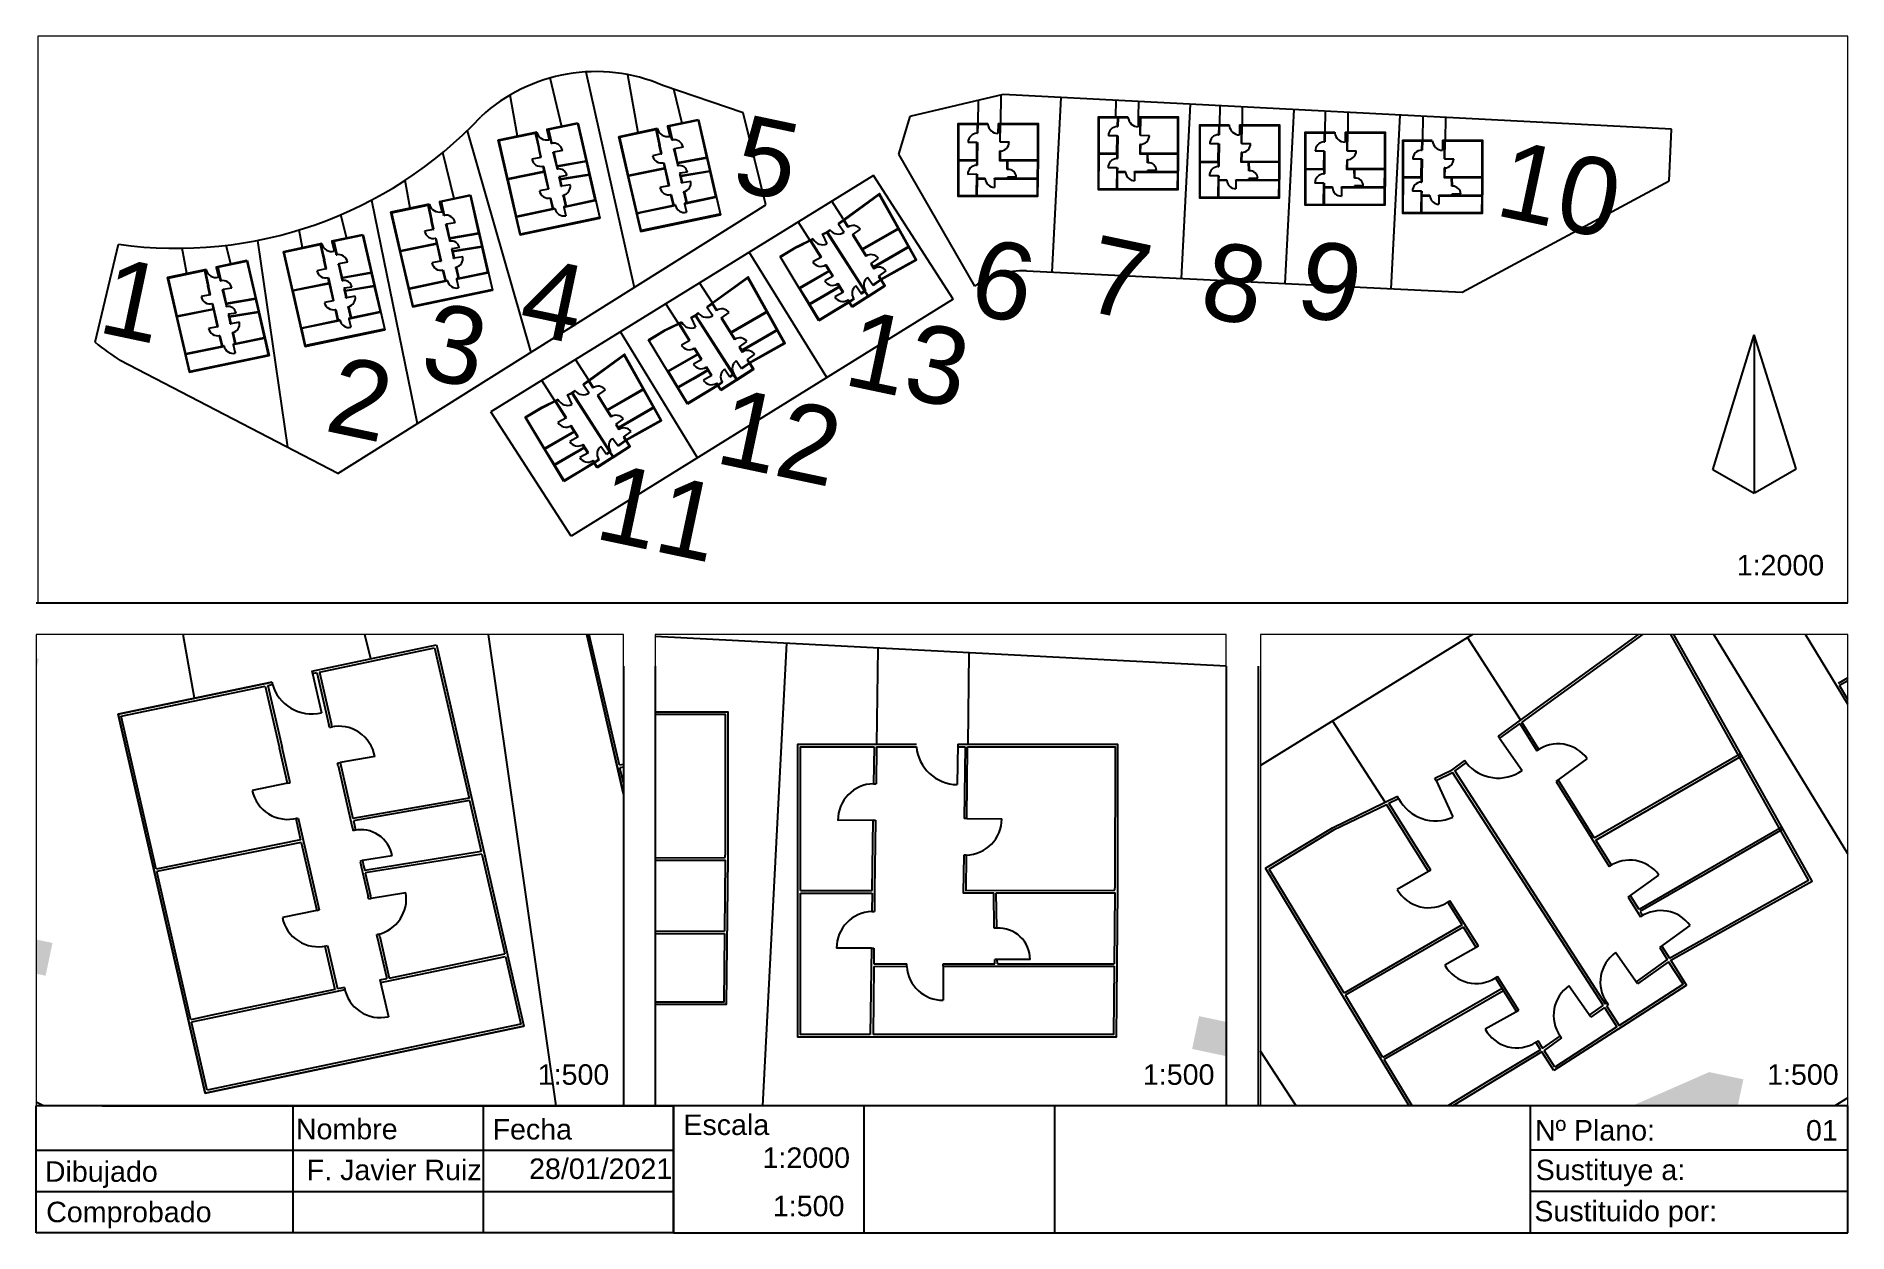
# Paper-space layout 'Presentación1' of a CAD drawing. Header units: millimetres. Extents: x 0 to 285, y 0 to 188.
# The model-space entities are those that its viewports show. They can reach past a viewport. Long polylines and large blocks are cut down to what shows.
import ezdxf

# ---------------------------------------------------------------- set-up
doc = ezdxf.new("R2010")
doc.units = ezdxf.units.MM
doc.layers.add('Finca', color=7, linetype='Continuous')
doc.styles.get("Standard").update_dxf_attribs({"font": 'arial.ttf'})

psp = doc.layouts.new('Presentación1')

# ---------------------------------------------------------------- texts
for s, height, p in [('1:2000', 3.226, (267.91, 103.51)), ('1:500', 3.226, (79.01, 23.3)), ('1:500', 3.226, (174.36, 23.3)), ('1:500', 3.226, (272.7, 23.3)), ('Nombre', 3.226, (40.91, 14.72)), ('Fecha', 3.226, (71.89, 14.68)), ('Escala', 3.226, (101.96, 15.39)), ('Nº Plano:                   01', 3.2256, (236.12, 14.52)), ('Dibujado', 3.226, (1.36, 8.03)), ('F. Javier Ruiz', 3.2256, (42.63, 8.28)), ('28/01/2021', 3.226, (77.65, 8.47)), ('1:2000', 3.226, (114.43, 10.21)), ('Sustituye a:', 3.2256, (236.25, 8.29)), ('1:500', 3.226, (116.06, 2.6)), ('Comprobado', 3.226, (1.57, 1.66)), ('Sustituido por:', 3.2256, (236.03, 1.8))]:
    psp.add_text(s, height=height).set_placement(p)

msp = doc.modelspace()

# ---------------------------------------------------------------- texts
at = {"layer": 'Finca'}
for s, height, p in [('5', 12.156, (167.978, 103.877)), ('10', 12.1564, (288.212, 99.862)), ('7', 12.156, (223.342, 84.926)), ('6', 12.156, (205.154, 84.523)), ('9', 12.156, (256.686, 84.321)), ('8', 12.156, (241.53, 84.119)), ('1', 12.156, (68.073, 81.446)), ('4', 12.156, (134.273, 81.447)), ('3', 12.156, (118.796, 74.382)), ('13', 12.1564, (185.539, 73.176)), ('2', 12.156, (103.842, 65.905)), ('12', 12.1564, (165.33, 60.864)), ('11', 12.1564, (146.334, 48.956))]:
    msp.add_text(s, height=height, rotation=348.07261, dxfattribs=at).set_placement(p)

# ---------------------------------------------------------------- linework, layer by layer
at = {"layer": 'Finca'}
for p, q in [((145.245, 122.343), (152.889, 88.422)), ((141.464, 113.709), (139.654, 121.403)), ((153.479, 112.778), (151.891, 121.912)), ((170.025, 115.912), (157.409, 120.217)), ((160.447, 114.238), (159.134, 119.628)), ((134.477, 112.245), (133.31, 118.702)), ((210.987, 118.792), (196.31, 115.316)), ((210.653, 118.813), (210.593, 114.246)), ((316.297, 113.352), (210.987, 118.792)), ((207.052, 117.86), (207.005, 114.247)), ((220.097, 118.321), (218.677, 90.834)), ((228.744, 117.875), (228.71, 115.294)), ((232.33, 117.689), (232.298, 115.293)), ((240.452, 117.27), (239.035, 89.834)), ((245.136, 117.028), (245.061, 114.022)), ((248.68, 116.845), (248.65, 114.021)), ((256.803, 116.425), (255.388, 89.032)), ((173.6, 101.411), (170.025, 115.912)), ((261.75, 116.17), (261.694, 112.872)), ((265.328, 115.985), (265.282, 112.871)), ((196.31, 115.316), (194.489, 109.379)), ((230.667, 115.193), (230.667, 115.293)), ((232.588, 115.193), (232.55, 112.366)), ((232.65, 112.366), (232.688, 115.192)), ((273.495, 115.563), (272.082, 88.213)), ((277.098, 115.377), (277.048, 111.59)), ((280.684, 115.191), (280.637, 111.589)), ((139.092, 113.314), (144.004, 114.344)), ((139.393, 113.275), (143.929, 114.226)), ((144.025, 114.246), (147.45, 99.333)), ((158.094, 113.847), (163.006, 114.876)), ((158.394, 113.808), (162.93, 114.758)), ((163.026, 114.778), (166.452, 99.866)), ((208.571, 114.147), (208.571, 114.247)), ((158.094, 113.847), (158.12, 113.75)), ((158.12, 113.75), (158.296, 113.787)), ((210.492, 114.146), (210.455, 111.319)), ((210.555, 111.319), (210.592, 114.146)), ((228.98, 113.738), (229.08, 113.738)), ((246.628, 114.021), (246.628, 113.921)), ((248.548, 113.921), (248.511, 111.094)), ((248.611, 111.094), (248.648, 113.921)), ((126.534, 113.073), (136.563, 78.183)), ((137.513, 112.881), (131.465, 111.614)), ((131.465, 111.614), (137.513, 112.881)), ((137.36, 112.747), (137.54, 112.785)), ((137.513, 112.881), (137.54, 112.785)), ((139.092, 113.314), (139.118, 113.218)), ((139.118, 113.218), (139.295, 113.255)), ((156.515, 113.414), (150.467, 112.147)), ((150.467, 112.147), (156.515, 113.414)), ((150.587, 112.07), (156.263, 113.259)), ((156.361, 113.28), (156.542, 113.317)), ((156.515, 113.414), (156.542, 113.317)), ((261.693, 112.772), (261.693, 112.761)), ((263.26, 112.871), (263.26, 112.771)), ((265.181, 112.771), (265.144, 109.944)), ((265.244, 109.944), (265.281, 112.771)), ((265.281, 112.771), (265.281, 112.761)), ((315.941, 105.186), (316.297, 113.352)), ((131.585, 111.537), (137.262, 112.727)), ((150.467, 112.147), (153.892, 97.234)), ((153.892, 97.234), (150.467, 112.147)), ((151.969, 106.053), (150.587, 112.07)), ((206.884, 112.691), (206.984, 112.691)), ((228.925, 109.534), (228.961, 112.302)), ((228.961, 112.302), (229.061, 112.303)), ((232.65, 112.366), (232.55, 112.366)), ((244.941, 112.466), (245.041, 112.466)), ((131.465, 111.614), (134.89, 96.702)), ((134.89, 96.702), (131.465, 111.614)), ((132.967, 105.52), (131.585, 111.537)), ((158.789, 111.63), (158.767, 111.728)), ((158.789, 111.63), (158.886, 111.653)), ((158.886, 111.653), (158.864, 111.75)), ((158.887, 111.652), (158.886, 111.653)), ((210.555, 111.319), (210.455, 111.319)), ((261.574, 111.316), (261.674, 111.316)), ((280.535, 111.489), (280.498, 108.662)), ((280.598, 108.662), (280.635, 111.489)), ((139.787, 111.098), (139.765, 111.195)), ((139.787, 111.098), (139.885, 111.12)), ((139.885, 111.12), (139.862, 111.217)), ((139.885, 111.119), (139.885, 111.12)), ((157.143, 109.432), (156.824, 110.818)), ((157.242, 109.449), (156.923, 110.837)), ((206.829, 108.487), (206.865, 111.256)), ((206.865, 111.256), (206.965, 111.256)), ((232.632, 110.93), (232.532, 110.928)), ((244.885, 108.262), (244.922, 111.03)), ((244.922, 111.03), (245.022, 111.031)), ((248.611, 111.094), (248.511, 111.094)), ((138.141, 108.899), (137.822, 110.285)), ((138.24, 108.916), (137.921, 110.304)), ((159.109, 110.227), (159.206, 110.254)), ((159.132, 110.129), (159.109, 110.227)), ((210.536, 109.884), (210.436, 109.882)), ((265.244, 109.944), (265.144, 109.944)), ((276.928, 110.034), (277.028, 110.034)), ((124.527, 102.353), (122.743, 109.679)), ((124.527, 102.353), (122.743, 109.679)), ((140.108, 109.694), (140.204, 109.721)), ((140.13, 109.596), (140.108, 109.694)), ((157.143, 109.432), (157.242, 109.449)), ((194.489, 109.379), (206.486, 88.6)), ((226.103, 109.53), (228.925, 109.534)), ((226.103, 109.43), (228.923, 109.434)), ((229.023, 109.434), (229.025, 109.434)), ((233.738, 108.046), (233.717, 109.44)), ((233.815, 109.54), (233.815, 109.542)), ((233.838, 108.047), (233.817, 109.44)), ((238.491, 109.546), (238.491, 109.646)), ((248.592, 109.658), (248.492, 109.656)), ((261.518, 107.112), (261.555, 109.881)), ((261.555, 109.881), (261.655, 109.881)), ((138.141, 108.899), (138.24, 108.916)), ((204.007, 108.484), (206.829, 108.487)), ((211.719, 108.494), (211.719, 108.495)), ((216.395, 108.5), (216.395, 108.6)), ((228.914, 108.706), (229.014, 108.706)), ((265.225, 108.509), (265.125, 108.507)), ((276.872, 105.83), (276.909, 108.599)), ((276.909, 108.599), (277.009, 108.599)), ((280.598, 108.662), (280.498, 108.662)), ((157.463, 108.047), (157.562, 108.061)), ((157.463, 108.047), (157.656, 107.204)), ((157.562, 108.061), (158.39, 104.448)), ((159.672, 107.761), (159.717, 107.566)), ((159.77, 107.783), (159.816, 107.58)), ((204.007, 108.384), (206.828, 108.387)), ((206.928, 108.387), (206.929, 108.387)), ((211.642, 107), (211.621, 108.394)), ((211.742, 107), (211.721, 108.394)), ((233.838, 108.047), (233.738, 108.046)), ((242.063, 108.258), (244.885, 108.262)), ((242.063, 108.158), (244.884, 108.162)), ((244.984, 108.162), (244.986, 108.162)), ((249.699, 106.774), (249.677, 108.168)), ((249.776, 108.268), (249.776, 108.27)), ((249.799, 106.775), (249.777, 108.168)), ((254.451, 108.274), (254.452, 108.374)), ((138.461, 107.514), (138.56, 107.528)), ((138.461, 107.514), (138.654, 106.671)), ((138.56, 107.528), (139.388, 103.915)), ((140.671, 107.228), (140.715, 107.033)), ((140.814, 107.047), (140.715, 107.033)), ((140.768, 107.25), (140.814, 107.047)), ((157.678, 107.106), (158.294, 104.421)), ((159.816, 107.58), (159.717, 107.566)), ((206.818, 107.659), (206.918, 107.66)), ((228.895, 107.271), (228.995, 107.271)), ((244.874, 107.434), (244.975, 107.435)), ((258.696, 107.108), (261.518, 107.112)), ((266.409, 107.119), (266.409, 107.12)), ((271.084, 107.125), (271.085, 107.225)), ((280.579, 107.227), (280.479, 107.225)), ((138.676, 106.574), (139.292, 103.888)), ((160.089, 106.387), (159.993, 106.357)), ((159.993, 106.357), (160.037, 106.162)), ((160.089, 106.387), (160.135, 106.184)), ((211.742, 107), (211.642, 107)), ((228.987, 106.549), (228.972, 103.865)), ((228.987, 106.649), (230.286, 106.65)), ((228.987, 106.549), (230.287, 106.55)), ((230.287, 106.55), (230.286, 106.65)), ((231.719, 106.651), (233.759, 106.652)), ((231.719, 106.551), (231.719, 106.651)), ((231.719, 106.551), (238.46, 106.555)), ((233.857, 106.823), (233.757, 106.822)), ((233.759, 106.652), (233.757, 106.822)), ((233.859, 106.652), (233.857, 106.823)), ((233.859, 106.652), (238.461, 106.655)), ((238.56, 106.555), (238.561, 106.555)), ((249.799, 106.775), (249.699, 106.774)), ((258.696, 107.008), (261.517, 107.012)), ((261.617, 107.012), (261.618, 107.012)), ((266.331, 105.624), (266.31, 107.018)), ((266.431, 105.625), (266.41, 107.019)), ((190.572, 106.046), (130.276, 68.798)), ((141.087, 105.854), (140.991, 105.824)), ((140.991, 105.824), (141.036, 105.629)), ((141.087, 105.854), (141.133, 105.651)), ((153.331, 100.125), (151.991, 105.956)), ((203.102, 86.539), (190.572, 106.046)), ((206.799, 106.224), (206.899, 106.225)), ((206.891, 105.603), (208.191, 105.604)), ((208.191, 105.504), (208.191, 105.604)), ((209.623, 105.604), (211.663, 105.606)), ((209.624, 105.504), (209.623, 105.604)), ((211.761, 105.776), (211.661, 105.775)), ((211.663, 105.606), (211.661, 105.775)), ((211.763, 105.606), (211.761, 105.776)), ((211.763, 105.606), (216.365, 105.608)), ((244.856, 105.999), (244.956, 105.999)), ((261.507, 106.284), (261.607, 106.285)), ((266.431, 105.625), (266.331, 105.624)), ((274.05, 105.827), (276.872, 105.83)), ((274.05, 105.727), (276.871, 105.73)), ((276.971, 105.73), (276.973, 105.73)), ((281.686, 104.343), (281.664, 105.737)), ((281.763, 105.837), (281.763, 105.838)), ((281.786, 104.343), (281.764, 105.737)), ((286.438, 105.843), (286.439, 105.943)), ((117.557, 100.893), (116.765, 105.273)), ((134.329, 99.593), (132.99, 105.423)), ((160.331, 104.878), (160.308, 104.976)), ((160.331, 104.878), (160.429, 104.895)), ((160.429, 104.895), (160.406, 104.998)), ((206.891, 105.503), (206.876, 102.818)), ((206.891, 105.503), (208.191, 105.504)), ((209.624, 105.504), (216.364, 105.508)), ((216.464, 105.508), (216.465, 105.508)), ((244.947, 105.277), (244.932, 102.593)), ((244.947, 105.377), (246.247, 105.378)), ((244.947, 105.277), (246.248, 105.278)), ((246.248, 105.278), (246.247, 105.378)), ((247.679, 105.379), (249.72, 105.38)), ((247.68, 105.279), (247.679, 105.379)), ((247.68, 105.279), (254.421, 105.283)), ((249.817, 105.551), (249.717, 105.55)), ((249.72, 105.38), (249.717, 105.55)), ((249.819, 105.38), (249.817, 105.551)), ((249.819, 105.38), (254.422, 105.383)), ((254.521, 105.283), (254.522, 105.283)), ((276.862, 105.002), (276.962, 105.003)), ((283.345, 87.66), (315.941, 105.186)), ((141.329, 104.345), (141.306, 104.443)), ((141.329, 104.345), (141.427, 104.363)), ((141.427, 104.363), (141.404, 104.465)), ((158.294, 104.421), (158.39, 104.448)), ((261.488, 104.849), (261.588, 104.85)), ((261.58, 104.228), (262.88, 104.228)), ((262.88, 104.128), (262.88, 104.228)), ((264.312, 104.229), (266.353, 104.23)), ((264.313, 104.129), (264.312, 104.229)), ((266.45, 104.401), (266.35, 104.4)), ((266.353, 104.23), (266.35, 104.4)), ((266.452, 104.231), (266.45, 104.401)), ((266.452, 104.231), (271.055, 104.233)), ((281.786, 104.343), (281.686, 104.343)), ((139.292, 103.888), (139.388, 103.915)), ((160.651, 103.474), (160.748, 103.497)), ((160.673, 103.377), (160.651, 103.474)), ((160.771, 103.399), (160.748, 103.497)), ((261.58, 104.128), (261.565, 101.443)), ((261.58, 104.128), (262.88, 104.128)), ((264.313, 104.129), (271.054, 104.133)), ((271.154, 104.133), (271.155, 104.133)), ((276.843, 103.567), (276.943, 103.568)), ((122.172, 101.962), (127.084, 102.991)), ((122.472, 101.923), (127.009, 102.873)), ((127.104, 102.893), (130.53, 87.981)), ((141.649, 102.942), (141.747, 102.964)), ((141.671, 102.844), (141.649, 102.942)), ((141.769, 102.867), (141.747, 102.964)), ((158.613, 103.022), (158.71, 103.044)), ((276.935, 102.846), (276.919, 100.161)), ((276.935, 102.946), (278.234, 102.947)), ((276.935, 102.846), (278.235, 102.847)), ((278.235, 102.847), (278.234, 102.947)), ((279.667, 102.947), (281.707, 102.949)), ((279.667, 102.847), (279.667, 102.947)), ((279.667, 102.847), (286.408, 102.851)), ((281.804, 103.119), (281.704, 103.118)), ((281.707, 102.949), (281.704, 103.118)), ((281.806, 102.949), (281.804, 103.119)), ((281.806, 102.949), (286.409, 102.951)), ((286.508, 102.851), (286.509, 102.851)), ((111.463, 102.154), (118.687, 66.972)), ((139.611, 102.489), (139.709, 102.511)), ((142.066, 101.115), (146.716, 102.084)), ((142.142, 101.233), (146.693, 102.181)), ((161.068, 101.648), (165.718, 102.617)), ((161.144, 101.766), (165.695, 102.714)), ((106.173, 59.124), (173.6, 101.411)), ((120.593, 101.529), (114.545, 100.262)), ((114.545, 100.262), (120.593, 101.529)), ((114.665, 100.185), (120.342, 101.374)), ((120.439, 101.395), (120.62, 101.433)), ((120.593, 101.529), (120.62, 101.433)), ((122.172, 101.962), (122.198, 101.865)), ((122.198, 101.865), (122.375, 101.902)), ((159.379, 101.397), (159.101, 101.34)), ((159.379, 101.397), (159.392, 101.298)), ((160.775, 101.688), (161.048, 101.746)), ((160.775, 101.688), (160.802, 101.592)), ((160.802, 101.592), (161.068, 101.648)), ((185.815, 99.227), (184.02, 102.012)), ((140.003, 100.787), (135.089, 99.753)), ((140.023, 100.689), (135.11, 99.655)), ((140.39, 100.766), (140.023, 100.689)), ((140.377, 100.865), (140.099, 100.807)), ((140.377, 100.865), (140.39, 100.766)), ((141.773, 101.155), (142.046, 101.213)), ((141.773, 101.155), (141.8, 101.06)), ((141.8, 101.06), (142.066, 101.115)), ((159.004, 101.32), (154.091, 100.285)), ((159.025, 101.222), (154.112, 100.188)), ((159.392, 101.298), (159.025, 101.222)), ((114.545, 100.262), (117.97, 85.349)), ((117.97, 85.349), (114.545, 100.262)), ((116.047, 94.168), (114.665, 100.185)), ((154.091, 100.285), (153.331, 100.125)), ((154.112, 100.188), (153.353, 100.028)), ((153.968, 97.352), (153.353, 100.028)), ((166.331, 99.943), (153.968, 97.352)), ((107.579, 96.134), (106.669, 99.87)), ((122.867, 99.745), (122.845, 99.843)), ((122.867, 99.745), (122.965, 99.768)), ((122.965, 99.768), (122.942, 99.865)), ((122.965, 99.767), (122.965, 99.768)), ((135.089, 99.753), (134.329, 99.593)), ((135.11, 99.655), (134.351, 99.495)), ((134.966, 96.82), (134.351, 99.495)), ((134.89, 96.702), (147.45, 99.333)), ((147.45, 99.333), (134.89, 96.702)), ((147.33, 99.41), (134.966, 96.82)), ((153.892, 97.234), (166.452, 99.866)), ((166.452, 99.866), (153.892, 97.234)), ((121.221, 97.547), (120.902, 98.933)), ((121.32, 97.564), (121.001, 98.952)), ((180.551, 95.87), (178.709, 98.729)), ((185.008, 98.473), (185.066, 98.391)), ((186.614, 97.952), (185.942, 99.027)), ((123.188, 98.342), (123.284, 98.369)), ((123.21, 98.244), (123.188, 98.342)), ((188.794, 94.466), (194.553, 97.79)), ((100.61, 94.674), (100.106, 97.466)), ((121.221, 97.547), (121.32, 97.564)), ((182.511, 96.819), (183.17, 97.138)), ((182.561, 96.732), (183.214, 97.048)), ((189.136, 87.876), (183.214, 97.048)), ((183.742, 97.43), (183.682, 97.509)), ((188.848, 94.381), (194.603, 97.704)), ((105.225, 95.743), (110.137, 96.773)), ((105.526, 95.704), (110.062, 96.655)), ((110.158, 96.675), (113.583, 81.762)), ((182.561, 96.732), (182.511, 96.819)), ((188.794, 94.466), (187.368, 96.747)), ((93.544, 95.816), (98.223, 63.245)), ((105.225, 95.743), (105.252, 95.647)), ((105.252, 95.647), (105.428, 95.684)), ((121.541, 96.162), (121.64, 96.176)), ((121.541, 96.162), (121.734, 95.319)), ((121.64, 96.176), (122.468, 92.563)), ((123.751, 95.876), (123.795, 95.681)), ((123.894, 95.695), (123.795, 95.681)), ((123.848, 95.898), (123.894, 95.695)), ((178.483, 94.869), (181.044, 96.108)), ((178.526, 94.779), (180.605, 95.785)), ((180.695, 95.829), (181.087, 96.018)), ((181.087, 96.018), (181.044, 96.108)), ((67.927, 79.774), (71.623, 95.216)), ((89.31, 92.144), (88.606, 95.035)), ((103.647, 95.311), (97.598, 94.043)), ((97.598, 94.043), (103.647, 95.311)), ((97.718, 93.966), (103.395, 95.156)), ((103.493, 95.176), (103.673, 95.214)), ((103.647, 95.311), (103.673, 95.214)), ((121.756, 95.221), (122.372, 92.536)), ((82.372, 90.588), (81.651, 94.577)), ((124.167, 94.502), (124.071, 94.472)), ((124.071, 94.472), (124.116, 94.277)), ((124.167, 94.502), (124.213, 94.299)), ((175.845, 93.273), (178.483, 94.869)), ((175.982, 93.239), (178.534, 94.783)), ((189.465, 93.393), (188.848, 94.381)), ((97.598, 94.043), (101.024, 79.131)), ((101.024, 79.131), (97.598, 94.043)), ((99.101, 87.949), (97.718, 93.966)), ((105.92, 93.527), (105.898, 93.624)), ((105.92, 93.527), (106.018, 93.549)), ((106.018, 93.549), (105.996, 93.647)), ((106.018, 93.548), (106.018, 93.549)), ((117.409, 88.24), (116.07, 94.071)), ((183.246, 74.23), (170.997, 93.964)), ((124.409, 92.993), (124.386, 93.091)), ((124.409, 92.993), (124.507, 93.01)), ((124.507, 93.01), (124.484, 93.113)), ((181.963, 83.16), (175.845, 93.273)), ((86.987, 91.658), (91.899, 92.687)), ((87.288, 91.618), (91.824, 92.569)), ((91.92, 92.589), (95.345, 77.676)), ((104.274, 91.329), (103.956, 92.714)), ((104.374, 91.345), (104.054, 92.733)), ((106.241, 92.123), (106.337, 92.151)), ((106.263, 92.026), (106.241, 92.123)), ((122.372, 92.536), (122.468, 92.563)), ((190.555, 91.651), (190.218, 92.19)), ((86.987, 91.658), (87.014, 91.561)), ((87.014, 91.561), (87.19, 91.598)), ((104.274, 91.329), (104.374, 91.345)), ((124.729, 91.59), (124.827, 91.612)), ((124.751, 91.492), (124.729, 91.59)), ((124.849, 91.514), (124.827, 91.612)), ((183.024, 91.938), (183.11, 91.99)), ((85.409, 91.225), (79.36, 89.957)), ((79.36, 89.957), (85.409, 91.225)), ((79.481, 89.88), (85.157, 91.07)), ((85.255, 91.09), (85.435, 91.128)), ((85.409, 91.225), (85.435, 91.128)), ((122.691, 91.137), (122.789, 91.159)), ((125.146, 89.763), (129.796, 90.732)), ((125.222, 89.881), (129.773, 90.829)), ((183.591, 91.044), (178.936, 88.357)), ((183.641, 90.957), (178.988, 88.271)), ((214.696, 91.029), (283.345, 87.66)), ((79.36, 89.957), (82.786, 75.045)), ((82.786, 75.045), (79.36, 89.957)), ((79.458, 89.978), (79.458, 89.98)), ((104.594, 89.943), (104.694, 89.957)), ((104.594, 89.943), (104.787, 89.1)), ((104.694, 89.957), (105.522, 86.344)), ((79.381, 89.859), (79.383, 89.86)), ((80.863, 83.864), (79.481, 89.88)), ((87.683, 89.441), (87.66, 89.538)), ((87.683, 89.441), (87.78, 89.463)), ((87.78, 89.463), (87.758, 89.561)), ((87.78, 89.462), (87.78, 89.463)), ((106.804, 89.657), (106.848, 89.462)), ((106.948, 89.476), (106.848, 89.462)), ((106.901, 89.679), (106.948, 89.476)), ((123.082, 89.435), (118.169, 88.401)), ((123.103, 89.337), (118.19, 88.303)), ((123.47, 89.413), (123.103, 89.337)), ((123.457, 89.513), (123.179, 89.455)), ((123.457, 89.513), (123.47, 89.413)), ((124.853, 89.803), (125.126, 89.861)), ((124.853, 89.803), (124.88, 89.707)), ((124.88, 89.707), (125.146, 89.763)), ((191.721, 89.59), (190.5, 88.722)), ((86.036, 87.243), (85.718, 88.628)), ((86.136, 87.259), (85.816, 88.647)), ((104.81, 89.003), (105.425, 86.317)), ((165.193, 85.975), (163.165, 89.123)), ((184.901, 88.955), (184.984, 89.011)), ((88.003, 88.037), (88.099, 88.065)), ((88.025, 87.94), (88.003, 88.037)), ((100.462, 82.022), (99.123, 87.852)), ((107.22, 88.283), (107.124, 88.253)), ((107.124, 88.253), (107.169, 88.058)), ((107.22, 88.283), (107.266, 88.08)), ((118.169, 88.401), (117.409, 88.24)), ((118.19, 88.303), (117.431, 88.143)), ((118.046, 85.467), (117.431, 88.143)), ((117.97, 85.349), (130.53, 87.981)), ((130.53, 87.981), (117.97, 85.349)), ((130.41, 88.058), (118.046, 85.467)), ((180.467, 85.826), (178.988, 88.271)), ((189.19, 87.792), (188.661, 87.416)), ((189.342, 87.9), (189.272, 87.85)), ((189.284, 87.981), (189.342, 87.9)), ((86.036, 87.243), (86.136, 87.259)), ((105.425, 86.317), (105.522, 86.344)), ((107.462, 86.775), (107.44, 86.872)), ((107.462, 86.775), (107.561, 86.792)), ((107.561, 86.792), (107.537, 86.894)), ((203.102, 86.539), (142.963, 49.225)), ((186.494, 86.421), (186.578, 86.476)), ((187.504, 86.594), (186.814, 86.103)), ((189.739, 86.94), (187.206, 85.308)), ((189.685, 87.024), (187.236, 85.447)), ((187.445, 86.674), (187.505, 86.593)), ((86.356, 85.857), (86.456, 85.871)), ((86.356, 85.857), (86.549, 85.014)), ((86.456, 85.871), (87.284, 82.258)), ((159.842, 82.753), (157.853, 85.84)), ((165.906, 84.835), (165.233, 85.91)), ((181.997, 83.298), (180.519, 85.741)), ((186.679, 86.13), (184.579, 84.86)), ((186.731, 86.045), (184.631, 84.774)), ((187.206, 85.308), (186.731, 86.045)), ((187.236, 85.447), (186.814, 86.103)), ((86.572, 84.917), (87.187, 82.231)), ((88.566, 85.571), (88.611, 85.376)), ((88.71, 85.39), (88.611, 85.376)), ((88.663, 85.593), (88.71, 85.39)), ((105.744, 84.918), (105.842, 84.94)), ((107.782, 85.371), (107.88, 85.393)), ((107.805, 85.273), (107.782, 85.371)), ((107.902, 85.296), (107.88, 85.393)), ((164.299, 85.355), (164.357, 85.273)), ((88.982, 84.197), (88.887, 84.167)), ((88.982, 84.197), (89.029, 83.995)), ((108.2, 83.544), (112.849, 84.513)), ((108.275, 83.662), (112.827, 84.611)), ((163.033, 84.312), (162.973, 84.392)), ((168.086, 81.349), (173.844, 84.673)), ((168.139, 81.264), (173.894, 84.587)), ((184.631, 84.774), (181.963, 83.16)), ((184.579, 84.86), (181.997, 83.298)), ((82.224, 77.936), (80.885, 83.766)), ((88.887, 84.167), (88.931, 83.972)), ((107.906, 83.585), (108.179, 83.642)), ((107.906, 83.585), (107.933, 83.489)), ((107.933, 83.489), (108.2, 83.544)), ((161.802, 83.701), (162.461, 84.02)), ((161.852, 83.614), (161.802, 83.701)), ((161.852, 83.614), (162.505, 83.93)), ((168.427, 74.759), (162.505, 83.93)), ((168.086, 81.349), (166.659, 83.629)), ((89.224, 82.689), (89.202, 82.786)), ((89.323, 82.706), (89.299, 82.808)), ((106.136, 83.216), (101.223, 82.182)), ((106.156, 83.118), (101.243, 82.084)), ((106.524, 83.195), (106.156, 83.118)), ((106.51, 83.294), (106.232, 83.236)), ((106.51, 83.294), (106.524, 83.195)), ((157.774, 81.752), (160.335, 82.991)), ((159.987, 82.711), (160.378, 82.901)), ((160.378, 82.901), (160.335, 82.991)), ((87.187, 82.231), (87.284, 82.258)), ((89.224, 82.689), (89.323, 82.706)), ((101.223, 82.182), (100.462, 82.022)), ((101.243, 82.084), (100.484, 81.924)), ((157.817, 81.662), (159.896, 82.668)), ((101.099, 79.249), (100.484, 81.924)), ((101.024, 79.131), (113.583, 81.762)), ((113.583, 81.762), (101.024, 79.131)), ((113.463, 81.839), (101.099, 79.249)), ((162.862, 61.577), (150.716, 81.43)), ((155.136, 80.156), (157.774, 81.752)), ((155.273, 80.122), (157.826, 81.666)), ((87.507, 80.832), (87.604, 80.854)), ((89.545, 81.285), (89.642, 81.307)), ((89.567, 81.187), (89.545, 81.285)), ((89.664, 81.21), (89.642, 81.307)), ((168.757, 80.276), (168.139, 81.264)), ((322.823, 59.708), (329.318, 80.958)), ((329.318, 80.958), (329.318, 55.958)), ((335.959, 59.853), (329.318, 80.958)), ((89.962, 79.458), (94.611, 80.427)), ((90.037, 79.576), (94.589, 80.525)), ((94.686, 80.545), (94.688, 80.545)), ((161.254, 70.043), (155.136, 80.156)), ((88.272, 79.208), (87.994, 79.15)), ((88.272, 79.208), (88.286, 79.109)), ((89.668, 79.499), (89.941, 79.556)), ((89.668, 79.499), (89.696, 79.403)), ((89.696, 79.403), (89.962, 79.458)), ((87.898, 79.13), (82.985, 78.096)), ((87.919, 79.032), (83.005, 77.998)), ((88.286, 79.109), (87.919, 79.032)), ((162.316, 78.821), (162.401, 78.873)), ((169.846, 78.533), (169.509, 79.073)), ((82.985, 78.096), (82.224, 77.936)), ((83.005, 77.998), (82.247, 77.838)), ((82.861, 75.163), (82.247, 77.838)), ((95.325, 77.774), (95.323, 77.774)), ((162.882, 77.927), (158.227, 75.239)), ((162.932, 77.84), (158.279, 75.154)), ((82.786, 75.045), (95.345, 77.676)), ((95.345, 77.676), (82.786, 75.045)), ((95.225, 77.753), (82.861, 75.163)), ((106.173, 59.124), (71.907, 76.886)), ((145.716, 73.806), (143.627, 77.049)), ((171.012, 76.472), (169.791, 75.605)), ((164.192, 75.837), (164.275, 75.893)), ((159.758, 72.709), (158.279, 75.154)), ((168.482, 74.675), (167.953, 74.299)), ((168.633, 74.783), (168.563, 74.733)), ((168.575, 74.864), (168.633, 74.783)), ((140.379, 70.564), (138.315, 73.766)), ((146.442, 72.646), (145.769, 73.721)), ((169.03, 73.823), (166.497, 72.191)), ((168.976, 73.907), (166.527, 72.329)), ((166.736, 73.557), (166.796, 73.476)), ((144.893, 73.085), (144.835, 73.166)), ((165.971, 73.013), (163.87, 71.742)), ((166.022, 72.927), (163.922, 71.657)), ((165.785, 73.304), (165.869, 73.358)), ((166.497, 72.191), (166.022, 72.927)), ((166.796, 73.477), (166.105, 72.986)), ((166.527, 72.329), (166.105, 72.986)), ((143.569, 72.123), (143.509, 72.203)), ((148.622, 69.16), (154.38, 72.484)), ((148.675, 69.075), (154.43, 72.398)), ((161.288, 70.18), (159.81, 72.623)), ((142.338, 71.512), (142.997, 71.831)), ((142.388, 71.426), (142.338, 71.512)), ((142.388, 71.426), (143.041, 71.741)), ((148.964, 62.57), (143.041, 71.741)), ((148.622, 69.16), (147.196, 71.441)), ((163.922, 71.657), (161.254, 70.043)), ((163.87, 71.742), (161.288, 70.18)), ((138.31, 69.563), (140.871, 70.802)), ((140.523, 70.523), (140.914, 70.712)), ((140.914, 70.712), (140.871, 70.802)), ((138.353, 69.473), (140.432, 70.479)), ((135.672, 67.967), (138.31, 69.563)), ((135.809, 67.933), (138.362, 69.477)), ((142.963, 49.225), (130.276, 68.798)), ((149.293, 68.087), (148.675, 69.075)), ((141.79, 57.854), (135.672, 67.967)), ((138.763, 63.05), (135.809, 67.933)), ((142.852, 66.632), (142.937, 66.684)), ((150.382, 66.344), (150.045, 66.884)), ((143.418, 65.738), (138.763, 63.05)), ((143.468, 65.651), (138.815, 62.965)), ((151.548, 64.284), (150.327, 63.416)), ((144.728, 63.648), (144.811, 63.705)), ((140.294, 60.52), (138.815, 62.965)), ((149.018, 62.486), (148.489, 62.11)), ((149.169, 62.594), (149.099, 62.544)), ((149.111, 62.675), (149.169, 62.594)), ((149.566, 61.634), (147.033, 60.002)), ((149.512, 61.718), (147.063, 60.14)), ((147.272, 61.368), (147.332, 61.287)), ((146.507, 60.824), (144.406, 59.553)), ((146.558, 60.739), (144.458, 59.468)), ((146.322, 61.115), (146.405, 61.17)), ((147.033, 60.002), (146.558, 60.739)), ((147.332, 61.288), (146.641, 60.797)), ((147.063, 60.14), (146.641, 60.797)), ((141.824, 57.991), (140.346, 60.434)), ((144.458, 59.468), (141.79, 57.854)), ((144.406, 59.553), (141.824, 57.991)), ((329.318, 55.958), (322.823, 59.708)), ((329.464, 56.103), (335.959, 59.853))]:
    msp.add_line(p, q, dxfattribs=at)
at = {"layer": 'Finca', "extrusion": (3.79023e-16, -3.20718e-16, -1)}
for p, q in [((232.298, 115.293), (232.276, 113.706)), ((210.203, 114.246), (210.18, 112.659)), ((248.259, 114.021), (248.237, 112.434)), ((264.892, 112.871), (264.869, 111.284)), ((280.246, 111.589), (280.224, 110.002))]:
    msp.add_line(p, q, dxfattribs=at)
at = {"layer": 'Finca', "extrusion": (4.44089e-16, -2.22045e-16, -1)}
for p, q in [((143.929, 114.226), (145.286, 108.314)), ((144.002, 114.343), (147.45, 99.333)), ((162.93, 114.758), (164.287, 108.847)), ((163.004, 114.876), (166.452, 99.866)), ((158.12, 113.75), (158.474, 112.203)), ((158.296, 113.787), (158.767, 111.728)), ((158.394, 113.81), (158.864, 111.75)), ((137.36, 112.747), (137.921, 110.304)), ((139.118, 113.218), (139.472, 111.671)), ((139.295, 113.255), (139.765, 111.195)), ((139.392, 113.277), (139.862, 111.217)), ((156.263, 113.259), (156.824, 110.818)), ((156.361, 113.28), (156.923, 110.837)), ((137.262, 112.727), (137.822, 110.285)), ((159.132, 110.129), (159.672, 107.761)), ((159.206, 110.254), (159.709, 108.051)), ((140.13, 109.596), (140.671, 107.228)), ((140.204, 109.721), (140.707, 107.518)), ((164.31, 108.749), (164.77, 106.743)), ((145.308, 108.217), (145.769, 106.21)), ((159.731, 107.953), (159.77, 107.783)), ((140.729, 107.421), (140.768, 107.25)), ((164.793, 106.645), (165.695, 102.714)), ((141.036, 105.629), (141.306, 104.443)), ((141.133, 105.651), (141.175, 105.47)), ((145.791, 106.113), (146.693, 102.181)), ((160.037, 106.162), (160.308, 104.976)), ((160.135, 106.184), (160.176, 106.002)), ((160.199, 105.904), (160.406, 104.998)), ((141.197, 105.372), (141.404, 104.465)), ((127.009, 102.873), (128.366, 96.962)), ((127.082, 102.991), (130.53, 87.981)), ((141.671, 102.844), (142.044, 101.212)), ((141.769, 102.867), (142.142, 101.233)), ((158.613, 103.022), (159.003, 101.319)), ((158.71, 103.044), (159.101, 101.34)), ((160.673, 103.377), (161.046, 101.745)), ((160.771, 103.399), (161.144, 101.766)), ((139.611, 102.489), (140.001, 100.787)), ((139.709, 102.511), (140.099, 100.807)), ((120.342, 101.374), (120.902, 98.933)), ((120.439, 101.395), (121.001, 98.952)), ((122.198, 101.865), (122.552, 100.318)), ((122.375, 101.902), (122.845, 99.843)), ((122.472, 101.925), (122.942, 99.865)), ((160.802, 101.592), (161.11, 100.244)), ((140.023, 100.689), (140.024, 100.685)), ((140.121, 100.71), (140.122, 100.707)), ((141.8, 101.06), (142.108, 99.711)), ((159.025, 101.222), (159.026, 101.218)), ((159.123, 101.242), (159.123, 101.24)), ((123.21, 98.244), (123.751, 95.876)), ((123.284, 98.369), (123.787, 96.166)), ((110.062, 96.655), (111.419, 90.743)), ((110.135, 96.772), (113.583, 81.762)), ((128.388, 96.864), (128.849, 94.858)), ((105.252, 95.647), (105.605, 94.1)), ((105.428, 95.684), (105.898, 93.624)), ((105.525, 95.706), (105.996, 93.647)), ((123.809, 96.068), (123.848, 95.898)), ((103.395, 95.156), (103.956, 92.714)), ((103.493, 95.176), (104.054, 92.733)), ((124.116, 94.277), (124.386, 93.091)), ((124.213, 94.299), (124.255, 94.117)), ((128.871, 94.76), (129.773, 90.829)), ((124.277, 94.02), (124.484, 93.113)), ((91.824, 92.569), (93.181, 86.657)), ((91.898, 92.686), (95.345, 77.676)), ((106.337, 92.151), (106.84, 89.947)), ((87.014, 91.561), (87.367, 90.014)), ((87.19, 91.598), (87.66, 89.538)), ((87.288, 91.62), (87.758, 89.561)), ((106.263, 92.026), (106.804, 89.657)), ((124.751, 91.492), (125.124, 89.86)), ((124.849, 91.514), (125.222, 89.881)), ((85.157, 91.07), (85.718, 88.628)), ((85.255, 91.09), (85.816, 88.647)), ((111.441, 90.646), (111.902, 88.639)), ((122.691, 91.137), (123.081, 89.434)), ((122.789, 91.159), (123.179, 89.455)), ((106.863, 89.85), (106.901, 89.679)), ((123.103, 89.337), (123.104, 89.333)), ((123.201, 89.357), (123.201, 89.355)), ((124.88, 89.707), (125.188, 88.359)), ((111.924, 88.542), (112.827, 84.611)), ((88.025, 87.94), (88.566, 85.571)), ((88.099, 88.065), (88.602, 85.861)), ((107.169, 88.058), (107.44, 86.872)), ((107.266, 88.08), (107.308, 87.899)), ((107.33, 87.801), (107.537, 86.894)), ((93.203, 86.56), (93.664, 84.554)), ((88.625, 85.764), (88.663, 85.593)), ((105.744, 84.918), (106.134, 83.216)), ((105.842, 84.94), (106.232, 83.236)), ((107.805, 85.273), (108.177, 83.642)), ((107.902, 85.296), (108.275, 83.662)), ((93.686, 84.456), (94.589, 80.525)), ((88.931, 83.972), (89.202, 82.786)), ((89.029, 83.995), (89.07, 83.813)), ((89.092, 83.715), (89.299, 82.808)), ((107.933, 83.489), (108.241, 82.14)), ((106.156, 83.118), (106.157, 83.114)), ((106.254, 83.139), (106.255, 83.137)), ((87.507, 80.832), (87.896, 79.13)), ((87.604, 80.854), (87.994, 79.15)), ((89.567, 81.187), (89.939, 79.556)), ((89.664, 81.21), (90.037, 79.576)), ((94.611, 80.427), (95.225, 77.753)), ((89.696, 79.403), (90.003, 78.054)), ((87.919, 79.032), (87.919, 79.028)), ((88.016, 79.053), (88.017, 79.051)), ((95.247, 77.656), (95.248, 77.654))]:
    msp.add_line(p, q, dxfattribs=at)
at = {"layer": 'Finca', "extrusion": (-3.13058e-16, -3.85375e-16, -1)}
for p, q in [((228.961, 112.302), (227.578, 112.294)), ((206.865, 111.256), (205.482, 111.248)), ((244.922, 111.03), (243.539, 111.022)), ((261.555, 109.881), (260.171, 109.873)), ((276.909, 108.599), (275.526, 108.591)), ((228.895, 107.271), (227.524, 107.262)), ((206.799, 106.224), (205.428, 106.216)), ((244.856, 105.999), (243.485, 105.991)), ((261.488, 104.849), (260.117, 104.841)), ((276.843, 103.567), (275.472, 103.559))]:
    msp.add_line(p, q, dxfattribs=at)
at = {"layer": 'Finca', "extrusion": (3.16156e-16, 3.82838e-16, -1)}
for p, q in [((232.65, 112.366), (234.034, 112.362)), ((210.555, 111.319), (211.938, 111.316)), ((248.611, 111.094), (249.994, 111.091)), ((265.244, 109.944), (266.627, 109.941)), ((280.598, 108.662), (281.981, 108.659))]:
    msp.add_line(p, q, dxfattribs=at)
at = {"layer": 'Finca', "extrusion": (3.83391e-16, -3.15485e-16, -1)}
for p, q in [((231.719, 106.551), (231.719, 105.212)), ((209.624, 105.504), (209.623, 104.166)), ((247.68, 105.279), (247.679, 103.94)), ((264.313, 104.129), (264.312, 102.79)), ((279.667, 102.847), (279.667, 101.509))]:
    msp.add_line(p, q, dxfattribs=at)
at = {"layer": 'Finca', "extrusion": (4.95131e-16, -3.69377e-17, -1)}
for p, q in [((185.066, 98.391), (185.958, 97.123)), ((164.357, 85.273), (165.25, 84.006)), ((144.893, 73.085), (145.786, 71.817))]:
    msp.add_line(p, q, dxfattribs=at)
at = {"layer": 'Finca', "extrusion": (4.80177e-16, -1.2629e-16, -1)}
for p, q in [((182.561, 96.732), (183.224, 95.29)), ((161.852, 83.614), (162.515, 82.173)), ((142.388, 71.426), (143.051, 69.984))]:
    msp.add_line(p, q, dxfattribs=at)
at = {"layer": 'Finca'}
for points in [[(232.298, 115.293), (238.593, 115.291), (238.591, 109.546), (238.531, 103.762), (226.001, 103.766), (226.004, 115.294), (230.667, 115.293)], [(226.103, 109.53), (226.104, 115.194), (228.999, 115.193)], [(228.999, 115.193), (228.98, 113.738)], [(229.099, 115.193), (229.08, 113.738)], [(229.099, 115.193), (230.667, 115.193)], [(232.297, 115.193), (232.588, 115.193)], [(232.688, 115.192), (238.493, 115.191), (238.491, 109.646)], [(210.203, 114.246), (216.497, 114.244), (216.495, 108.5), (216.435, 102.716), (203.905, 102.719), (203.908, 114.248), (208.571, 114.247)], [(206.905, 114.248), (206.905, 114.247)], [(204.007, 108.484), (204.008, 114.148), (206.903, 114.147)], [(206.903, 114.147), (206.884, 112.691)], [(207.003, 114.147), (206.984, 112.691)], [(207.003, 114.147), (208.571, 114.147)], [(210.201, 114.146), (210.492, 114.146)], [(210.592, 114.146), (216.397, 114.145), (216.395, 108.6)], [(248.259, 114.021), (254.553, 114.019), (254.552, 108.274), (254.492, 102.49), (241.962, 102.494), (241.965, 114.022), (246.628, 114.021)], [(242.063, 108.258), (242.065, 113.922), (244.96, 113.922)], [(244.96, 113.922), (244.941, 112.466)], [(245.06, 113.922), (245.041, 112.466)], [(245.06, 113.922), (246.628, 113.921)], [(248.258, 113.921), (248.548, 113.921)], [(248.648, 113.921), (254.453, 113.919), (254.452, 108.374)], [(264.892, 112.871), (271.186, 112.869), (271.185, 107.125), (271.125, 101.341), (258.594, 101.344), (258.598, 112.873), (263.26, 112.871)], [(258.696, 107.108), (258.698, 112.773), (261.593, 112.772)], [(261.593, 112.772), (261.574, 111.316)], [(261.693, 112.772), (261.674, 111.316)], [(261.693, 112.772), (263.26, 112.771)], [(264.89, 112.771), (265.181, 112.771)], [(265.281, 112.771), (271.086, 112.769), (271.085, 107.225)], [(229.061, 112.303), (229.025, 109.534), (229.014, 108.706)], [(280.246, 111.589), (286.54, 111.587), (286.539, 105.843), (286.479, 100.059), (273.949, 100.062), (273.952, 111.591), (278.615, 111.59)], [(274.05, 105.827), (274.052, 111.491), (276.947, 111.49)], [(276.947, 111.49), (276.928, 110.034)], [(277.047, 111.49), (277.028, 110.034)], [(277.047, 111.49), (278.615, 111.49)], [(280.245, 111.489), (280.535, 111.489)], [(280.635, 111.489), (286.44, 111.487), (286.439, 105.943)], [(206.965, 111.256), (206.929, 108.487), (206.918, 107.66)], [(232.532, 110.928), (232.512, 109.438), (233.717, 109.44)], [(232.632, 110.93), (232.613, 109.539), (238.491, 109.546)], [(245.022, 111.031), (244.985, 108.262), (244.975, 107.435)], [(141.571, 109.959), (140.204, 109.721)], [(160.573, 110.492), (159.206, 110.254)], [(210.536, 109.884), (210.517, 108.492), (216.395, 108.5)], [(157.143, 109.432), (155.749, 109.15)], [(210.436, 109.882), (210.416, 108.392), (211.621, 108.394)], [(228.85, 103.865), (226.101, 103.865), (226.103, 109.43)], [(228.923, 109.434), (228.914, 108.706)], [(233.817, 109.44), (238.49, 109.446), (238.461, 106.655)], [(248.492, 109.656), (248.472, 108.166), (249.677, 108.168)], [(248.592, 109.658), (248.574, 108.267), (254.451, 108.274)], [(261.655, 109.881), (261.618, 107.112), (261.607, 106.285)], [(138.141, 108.899), (136.747, 108.617)], [(164.287, 108.847), (159.709, 108.051)], [(164.31, 108.749), (159.731, 107.953)], [(265.125, 108.507), (265.105, 107.017), (266.31, 107.018)], [(265.225, 108.509), (265.207, 107.117), (271.084, 107.125)], [(277.009, 108.599), (276.973, 105.83), (276.962, 105.003)], [(145.286, 108.314), (140.707, 107.518)], [(145.308, 108.217), (140.729, 107.421)], [(206.754, 102.818), (204.005, 102.819), (204.007, 108.384)], [(206.828, 108.387), (206.818, 107.659)], [(211.721, 108.394), (216.394, 108.4), (216.365, 105.608)], [(244.811, 102.593), (242.062, 102.594), (242.063, 108.158)], [(244.884, 108.162), (244.874, 107.434)], [(249.777, 108.168), (254.451, 108.174), (254.422, 105.383)], [(157.656, 107.204), (151.969, 106.053)], [(157.678, 107.106), (151.991, 105.956)], [(157.756, 107.224), (157.754, 107.224)], [(228.895, 107.271), (228.85, 103.865)], [(228.995, 107.271), (228.987, 106.649)], [(280.479, 107.225), (280.46, 105.735), (281.664, 105.737)], [(280.579, 107.227), (280.561, 105.835), (286.438, 105.843)], [(138.654, 106.671), (132.967, 105.52)], [(138.676, 106.574), (132.99, 105.423)], [(138.755, 106.691), (138.752, 106.691)], [(161.256, 106.575), (160.089, 106.387)], [(164.77, 106.743), (160.176, 106.002)], [(164.793, 106.645), (160.199, 105.904)], [(238.46, 106.555), (238.432, 103.862), (228.972, 103.865)], [(235.149, 106.824), (233.857, 106.823)], [(261.444, 101.443), (258.694, 101.444), (258.696, 107.008)], [(261.517, 107.012), (261.507, 106.284)], [(266.41, 107.019), (271.084, 107.025), (271.055, 104.233)], [(142.254, 106.042), (141.087, 105.854)], [(145.769, 106.21), (141.175, 105.47)], [(145.791, 106.113), (141.197, 105.372)], [(160.1, 105.889), (160.093, 105.888)], [(206.799, 106.224), (206.754, 102.818)], [(206.899, 106.225), (206.891, 105.603)], [(213.053, 105.777), (211.761, 105.776)], [(244.856, 105.999), (244.811, 102.593)], [(244.956, 105.999), (244.947, 105.377)], [(276.798, 100.161), (274.049, 100.162), (274.05, 105.727)], [(276.871, 105.73), (276.862, 105.002)], [(281.764, 105.737), (286.438, 105.743), (286.409, 102.951)], [(141.098, 105.356), (141.092, 105.355)], [(161.799, 105.116), (160.429, 104.895)], [(216.364, 105.508), (216.336, 102.816), (206.876, 102.818)], [(254.421, 105.283), (254.393, 102.59), (244.932, 102.593)], [(251.109, 105.552), (249.817, 105.551)], [(142.797, 104.583), (141.427, 104.363)], [(158.294, 104.421), (156.934, 104.145)], [(261.488, 104.849), (261.444, 101.443)], [(261.588, 104.85), (261.58, 104.228)], [(267.742, 104.402), (266.45, 104.401)], [(139.292, 103.888), (137.932, 103.613)], [(271.054, 104.133), (271.026, 101.441), (261.565, 101.443)], [(276.843, 103.567), (276.798, 100.161)], [(276.943, 103.568), (276.935, 102.946)], [(189.739, 86.94), (192.43, 88.674), (191.802, 89.648), (194.263, 91.027), (197.369, 92.769), (191.52, 103.202), (185.008, 98.473)], [(191.749, 89.733), (194.214, 91.115), (197.233, 92.807), (191.487, 103.055), (185.942, 99.027)], [(286.408, 102.851), (286.38, 100.159), (276.919, 100.161)], [(283.096, 103.12), (281.804, 103.119)], [(124.651, 98.607), (123.284, 98.369)], [(185.861, 98.969), (185.066, 98.391)], [(185.861, 98.969), (186.531, 97.896)], [(121.221, 97.547), (119.827, 97.265)], [(183.682, 97.509), (183.17, 97.138)], [(183.742, 97.43), (183.305, 97.112), (189.218, 87.934)], [(187.286, 96.687), (188.518, 97.582)], [(128.366, 96.962), (123.787, 96.166)], [(128.388, 96.864), (123.809, 96.068)], [(187.286, 96.687), (189.379, 93.338)], [(182.267, 93.142), (180.605, 95.785)], [(182.355, 93.191), (180.695, 95.829)], [(121.734, 95.319), (116.047, 94.168)], [(121.756, 95.221), (116.07, 94.071)], [(121.835, 95.339), (121.832, 95.339)], [(125.334, 94.69), (124.167, 94.502)], [(128.849, 94.858), (124.255, 94.117)], [(128.871, 94.76), (124.277, 94.02)], [(196.176, 94.896), (192.925, 93.019), (190.555, 91.651)], [(196.226, 94.809), (192.975, 92.932), (190.605, 91.564)], [(124.178, 94.004), (124.172, 94.003)], [(125.877, 93.231), (124.507, 93.01)], [(182.355, 93.191), (181.03, 92.441)], [(190.134, 92.13), (191.34, 93.005)], [(107.704, 92.388), (106.337, 92.151)], [(122.372, 92.536), (121.012, 92.261)], [(190.134, 92.13), (190.615, 91.359)], [(183.588, 91.042), (183.024, 91.938)], [(184.231, 90.208), (183.11, 91.99)], [(190.605, 91.564), (190.7, 91.412)], [(104.274, 91.329), (102.881, 91.047)], [(111.419, 90.743), (106.84, 89.947)], [(111.441, 90.646), (106.863, 89.85)], [(184.144, 90.158), (183.641, 90.957)], [(191.373, 90.146), (192.564, 91.019)], [(169.03, 73.823), (171.721, 75.556), (171.094, 76.53), (173.554, 77.91), (176.661, 79.652), (170.811, 90.085), (164.299, 85.355)], [(171.041, 76.615), (173.505, 77.997), (176.525, 79.69), (170.779, 89.938), (165.233, 85.91)], [(184.231, 90.208), (182.91, 89.452)], [(190.5, 88.722), (189.634, 89.952)], [(191.373, 90.146), (191.668, 89.675), (190.442, 88.804)], [(191.454, 90.206), (191.749, 89.733)], [(189.272, 87.85), (189.769, 87.079), (192.292, 88.704), (191.721, 89.59)], [(191.667, 89.674), (191.661, 89.683), (191.662, 89.684)], [(92.678, 88.861), (92.675, 88.86)], [(104.787, 89.1), (99.101, 87.949)], [(104.81, 89.003), (99.123, 87.852)], [(104.888, 89.121), (104.885, 89.12)], [(111.902, 88.639), (107.308, 87.899)], [(111.924, 88.542), (107.33, 87.801)], [(185.167, 88.539), (182.752, 87.145), (180.467, 85.826)], [(185.737, 87.625), (184.901, 88.955)], [(185.825, 87.674), (184.984, 89.011)], [(188.755, 87.283), (187.794, 88.646)], [(89.466, 88.302), (88.099, 88.065)], [(108.387, 88.472), (107.22, 88.283)], [(107.231, 87.785), (107.225, 87.784)], [(185.217, 88.453), (182.802, 87.059), (180.519, 85.741)], [(189.136, 87.876), (188.604, 87.498)], [(189.19, 87.792), (189.685, 87.024)], [(189.284, 87.981), (189.218, 87.934)], [(86.036, 87.243), (84.643, 86.961)], [(185.825, 87.674), (184.496, 86.932)], [(93.181, 86.657), (88.602, 85.861)], [(93.203, 86.56), (88.625, 85.764)], [(93.284, 86.675), (93.279, 86.674)], [(93.301, 86.577), (93.301, 86.577)], [(108.93, 87.013), (107.561, 86.792)], [(186.678, 86.129), (186.494, 86.421)], [(187.445, 86.674), (186.759, 86.188), (186.578, 86.476)], [(80.351, 86.092), (80.349, 86.092)], [(105.425, 86.317), (104.065, 86.042)], [(165.152, 85.851), (164.357, 85.273)], [(165.152, 85.851), (165.822, 84.778)], [(86.549, 85.014), (80.863, 83.864)], [(86.572, 84.917), (80.885, 83.766)], [(86.65, 85.035), (86.647, 85.034)], [(93.576, 84.938), (93.576, 84.938)], [(90.149, 84.386), (88.982, 84.197)], [(93.664, 84.554), (89.07, 83.813)], [(93.686, 84.456), (89.092, 83.715)], [(162.973, 84.392), (162.461, 84.02)], [(163.033, 84.312), (162.597, 83.995), (168.509, 74.817)], [(166.577, 83.57), (167.81, 84.465)], [(88.993, 83.699), (88.987, 83.698)], [(166.577, 83.57), (168.67, 80.22)], [(90.692, 82.927), (89.323, 82.706)], [(87.187, 82.231), (85.827, 81.956)], [(161.559, 80.024), (159.896, 82.668)], [(161.646, 80.073), (159.987, 82.711)], [(175.467, 81.778), (172.216, 79.902), (169.846, 78.533)], [(175.517, 81.692), (172.266, 79.815), (169.896, 78.447)], [(161.646, 80.073), (160.321, 79.324)], [(169.425, 79.012), (170.631, 79.888)], [(162.879, 77.925), (162.316, 78.821)], [(163.522, 77.09), (162.401, 78.873)], [(169.425, 79.012), (169.906, 78.242)], [(149.566, 61.634), (152.257, 63.367), (151.63, 64.342), (154.09, 65.721), (157.197, 67.463), (151.347, 77.896), (144.835, 73.166)], [(163.435, 77.041), (162.932, 77.84)], [(169.896, 78.447), (169.991, 78.295)], [(170.664, 77.029), (171.855, 77.901)], [(151.577, 64.426), (154.041, 65.808), (157.061, 67.501), (151.315, 77.749), (145.769, 73.721)], [(163.522, 77.09), (162.201, 76.335)], [(170.745, 77.088), (171.041, 76.615)], [(168.563, 74.733), (169.06, 73.961), (171.583, 75.586), (171.012, 76.472)], [(169.791, 75.605), (168.925, 76.835)], [(170.664, 77.029), (170.959, 76.557), (169.733, 75.687)], [(170.958, 76.557), (170.952, 76.566), (170.953, 76.566)], [(165.029, 74.508), (164.192, 75.837)], [(165.116, 74.556), (164.275, 75.893)], [(164.458, 75.422), (162.043, 74.028), (159.758, 72.709)], [(164.508, 75.335), (162.093, 73.941), (159.81, 72.623)], [(167.953, 74.299), (167.086, 75.528)], [(165.116, 74.556), (163.787, 73.815)], [(168.427, 74.759), (167.895, 74.381)], [(168.482, 74.675), (168.976, 73.907)], [(168.575, 74.864), (168.509, 74.817)], [(145.688, 73.662), (144.893, 73.085)], [(145.688, 73.662), (146.358, 72.59)], [(166.736, 73.557), (166.051, 73.07), (165.869, 73.358)], [(165.969, 73.012), (165.785, 73.304)], [(143.509, 72.203), (142.997, 71.831)], [(143.569, 72.123), (143.133, 71.806), (149.045, 62.628)], [(147.114, 71.381), (148.346, 72.276)], [(147.114, 71.381), (149.206, 68.031)], [(142.095, 67.835), (140.432, 70.479)], [(142.182, 67.885), (140.523, 70.523)], [(156.003, 69.589), (152.752, 67.713), (150.382, 66.344)], [(156.053, 69.503), (152.802, 67.626), (150.432, 66.258)], [(142.182, 67.885), (140.858, 67.135)], [(149.961, 66.823), (151.167, 67.699)], [(143.415, 65.736), (142.852, 66.632)], [(144.058, 64.901), (142.937, 66.684)], [(149.961, 66.823), (150.442, 66.053)], [(143.971, 64.852), (143.468, 65.651)], [(150.432, 66.258), (150.527, 66.106)], [(151.2, 64.84), (152.391, 65.712)], [(144.058, 64.901), (142.737, 64.146)], [(149.099, 62.544), (149.596, 61.772), (152.119, 63.397), (151.548, 64.284)], [(150.327, 63.416), (149.461, 64.646)], [(151.2, 64.84), (151.495, 64.368), (150.269, 63.498)], [(151.281, 64.899), (151.577, 64.426)], [(151.494, 64.368), (151.488, 64.377), (151.489, 64.377)], [(145.565, 62.319), (144.728, 63.648)], [(145.652, 62.367), (144.811, 63.705)], [(144.994, 63.233), (142.579, 61.839), (140.294, 60.52)], [(145.044, 63.147), (142.629, 61.753), (140.346, 60.434)], [(148.489, 62.11), (147.622, 63.34)], [(145.652, 62.367), (144.323, 61.626)], [(148.964, 62.57), (148.431, 62.192)], [(149.018, 62.486), (149.512, 61.718)], [(149.111, 62.675), (149.045, 62.628)], [(147.272, 61.368), (146.587, 60.881), (146.405, 61.17)], [(146.505, 60.823), (146.322, 61.115)]]:
    msp.add_lwpolyline(points, dxfattribs=at)
for points in [[(137.513, 112.881, 0), (131.465, 111.614, 0), (134.89, 96.702, 0), (147.45, 99.333, 0), (134.89, 96.702, 0), (131.465, 111.614, 0), (137.513, 112.881, 0)], [(137.513, 112.881, 0), (131.465, 111.614, 0), (134.89, 96.702, 0), (147.45, 99.333, 0), (134.89, 96.702, 0), (131.465, 111.614, 0), (137.513, 112.881, 0)], [(137.513, 112.881, 0), (131.465, 111.614, 0), (134.89, 96.702, 0), (147.45, 99.333, 0), (134.89, 96.702, 0), (131.465, 111.614, 0), (137.513, 112.881, 0)], [(156.515, 113.414, 0), (150.467, 112.147, 0), (153.892, 97.234, 0), (166.452, 99.866, 0), (153.892, 97.234, 0), (150.467, 112.147, 0), (156.515, 113.414, 0)], [(156.515, 113.414, 0), (150.467, 112.147, 0), (153.892, 97.234, 0), (166.452, 99.866, 0), (153.892, 97.234, 0), (150.467, 112.147, 0), (156.515, 113.414, 0)], [(156.515, 113.414, 0), (150.467, 112.147, 0), (153.892, 97.234, 0), (166.452, 99.866, 0), (153.892, 97.234, 0), (150.467, 112.147, 0), (156.515, 113.414, 0)], [(120.593, 101.529, 0), (114.545, 100.262, 0), (117.97, 85.349, 0), (130.53, 87.981, 0), (117.97, 85.349, 0), (114.545, 100.262, 0), (120.593, 101.529, 0)], [(120.593, 101.529, 0), (114.545, 100.262, 0), (117.97, 85.349, 0), (130.53, 87.981, 0), (117.97, 85.349, 0), (114.545, 100.262, 0), (120.593, 101.529, 0)], [(120.593, 101.529, 0), (114.545, 100.262, 0), (117.97, 85.349, 0), (130.53, 87.981, 0), (117.97, 85.349, 0), (114.545, 100.262, 0), (120.593, 101.529, 0)], [(103.647, 95.311, 0), (97.598, 94.043, 0), (101.024, 79.131, 0), (113.583, 81.762, 0), (101.024, 79.131, 0), (97.598, 94.043, 0), (103.647, 95.311, 0)], [(103.647, 95.311, 0), (97.598, 94.043, 0), (101.024, 79.131, 0), (113.583, 81.762, 0), (101.024, 79.131, 0), (97.598, 94.043, 0), (103.647, 95.311, 0)], [(103.647, 95.311, 0), (97.598, 94.043, 0), (101.024, 79.131, 0), (113.583, 81.762, 0), (101.024, 79.131, 0), (97.598, 94.043, 0), (103.647, 95.311, 0)], [(85.409, 91.225, 0), (79.36, 89.957, 0), (82.786, 75.045, 0), (95.345, 77.676, 0), (82.786, 75.045, 0), (79.36, 89.957, 0), (85.409, 91.225, 0)], [(85.409, 91.225, 0), (79.36, 89.957, 0), (82.786, 75.045, 0), (95.345, 77.676, 0), (82.786, 75.045, 0), (79.36, 89.957, 0), (85.409, 91.225, 0)], [(85.409, 91.225, 0), (79.36, 89.957, 0), (82.786, 75.045, 0), (95.345, 77.676, 0), (82.786, 75.045, 0), (79.36, 89.957, 0), (85.409, 91.225, 0)]]:
    msp.add_polyline3d(points, dxfattribs=at)
for centre, radius, start, end in [((146.854, 95.69), 26.702, 66.71732, 132.80235), ((80.81, 160.322), 65.751, 261.96788, 316.76198), ((232.297, 115.343), 1.637, 185.24483, 269.26453), ((210.201, 114.296), 1.637, 185.24483, 269.26453), ((229.011, 112.305), 1.433, 91.23352, 180.43725), ((248.258, 114.071), 1.637, 185.24483, 269.26453), ((139.105, 113.266), 1.637, 195.33628, 282.93639), ((158.107, 113.799), 1.637, 195.33628, 282.93639), ((264.89, 112.921), 1.637, 185.24483, 269.26453), ((206.915, 111.259), 1.433, 91.23352, 180.43725), ((232.601, 112.363), 1.433, 271.23457, 359.97517), ((244.972, 111.033), 1.433, 91.23352, 180.43725), ((159.158, 110.24), 1.437, 10.0747, 102.86066), ((210.505, 111.317), 1.433, 271.23457, 359.97517), ((261.604, 109.883), 1.433, 91.23352, 180.43725), ((280.245, 111.639), 1.637, 185.24483, 269.26453), ((140.156, 109.708), 1.437, 10.0747, 102.86066), ((248.561, 111.091), 1.433, 271.23457, 359.97517), ((265.194, 109.942), 1.433, 271.23457, 359.97517), ((276.959, 108.602), 1.433, 91.23352, 180.43725), ((138.141, 108.899), 1.422, 191.43968, 285.02746), ((157.143, 109.432), 1.422, 191.43968, 285.02746), ((228.957, 107.273), 1.433, 91.7219, 180.43725), ((280.548, 108.66), 1.433, 271.23457, 359.97517), ((157.143, 109.432), 1.422, 283.0123, 285.02746), ((233.917, 106.817), 1.232, 0.29755, 93.65934), ((138.141, 108.899), 1.422, 283.0123, 285.02746), ((141.039, 105.839), 1.232, 9.49886, 102.86066), ((160.041, 106.372), 1.232, 9.49886, 102.86066), ((206.861, 106.227), 1.433, 91.7219, 180.43725), ((244.918, 106.001), 1.433, 91.7219, 180.43725), ((211.821, 105.771), 1.232, 0.29755, 93.65934), ((231.717, 106.645), 1.433, 183.8038, 270.0755), ((249.877, 105.546), 1.232, 0.29755, 93.65934), ((261.55, 104.852), 1.433, 91.7219, 180.43725), ((266.51, 104.396), 1.232, 0.29755, 93.65934), ((160.38, 104.887), 1.437, 282.86066, 9.18603), ((209.621, 105.599), 1.433, 183.8038, 270.0755), ((247.678, 105.373), 1.433, 183.8038, 270.0755), ((276.905, 103.57), 1.433, 91.7219, 180.43725), ((141.378, 104.354), 1.437, 282.86066, 9.18603), ((281.864, 103.114), 1.232, 0.29755, 93.65934), ((139.34, 103.901), 1.437, 191.58458, 282.934), ((158.342, 104.434), 1.437, 191.58458, 282.934), ((264.31, 104.224), 1.433, 183.8038, 270.0755), ((279.665, 102.942), 1.433, 183.8038, 270.0755), ((122.185, 101.914), 1.637, 195.33628, 282.93639), ((160.788, 101.64), 1.433, 189.77053, 282.96078), ((141.787, 101.107), 1.433, 189.77053, 282.96078), ((123.236, 98.355), 1.437, 10.0747, 102.86066), ((187.368, 96.747), 1.422, 35.99779, 126.07411), ((121.221, 97.547), 1.422, 191.43968, 285.02746), ((185.014, 98.46), 1.637, 219.02364, 305.23498), ((121.221, 97.547), 1.422, 283.0123, 285.02746), ((124.119, 94.487), 1.232, 9.49886, 102.86066), ((182.538, 96.776), 1.637, 207.57966, 294.76591), ((105.239, 95.695), 1.637, 195.33628, 282.93639), ((106.289, 92.137), 1.437, 10.0747, 102.86066), ((190.19, 92.17), 1.422, 35.99779, 124.77646), ((124.458, 93.002), 1.437, 282.86066, 9.18603), ((122.42, 92.549), 1.437, 191.58458, 282.934), ((182.267, 93.142), 1.422, 209.51323, 303.101), ((191.414, 90.183), 1.422, 35.99779, 124.17947), ((87.001, 91.609), 1.637, 195.33628, 282.93639), ((104.274, 91.329), 1.422, 191.43968, 285.02746), ((214.247, 77.457), 13.579, 88.10653, 124.85878), ((104.274, 91.329), 1.422, 283.0123, 285.02746), ((190.453, 88.79), 1.422, 125.17962, 214.69614), ((88.051, 88.051), 1.437, 10.0747, 102.86066), ((107.172, 88.268), 1.232, 9.49886, 102.86066), ((124.867, 89.755), 1.433, 189.77053, 282.96078), ((184.144, 90.158), 1.422, 209.76181, 302.16881), ((188.614, 87.484), 1.422, 125.17962, 214.69614), ((86.036, 87.243), 1.422, 191.43968, 285.02746), ((107.511, 86.783), 1.437, 282.86066, 9.18603), ((185.737, 87.625), 1.422, 209.17148, 302.16881), ((188.614, 87.484), 1.422, 218.72818, 218.76739), ((86.036, 87.243), 1.422, 283.0123, 285.02746), ((105.473, 86.331), 1.437, 191.58458, 282.934), ((88.934, 84.182), 1.232, 9.49886, 102.86066), ((166.659, 83.629), 1.422, 35.99779, 126.07411), ((164.305, 85.343), 1.637, 219.02364, 305.23498), ((89.273, 82.697), 1.437, 282.86066, 9.18603), ((107.92, 83.537), 1.433, 189.77053, 282.96078), ((161.829, 83.659), 1.637, 207.57966, 294.76591), ((87.235, 82.245), 1.437, 191.58458, 282.934), ((169.481, 79.052), 1.422, 35.99779, 124.77646), ((106.556, 128.813), 62.426, 231.77165, 236.28573), ((89.682, 79.451), 1.433, 189.77053, 282.96078), ((161.559, 80.024), 1.422, 209.51323, 303.101), ((170.705, 77.066), 1.422, 35.99779, 124.17947), ((169.744, 75.673), 1.422, 125.17962, 214.69614), ((163.435, 77.041), 1.422, 209.76181, 302.16881), ((167.905, 74.366), 1.422, 125.17962, 214.69614), ((165.029, 74.508), 1.422, 209.17148, 302.16881), ((147.196, 71.441), 1.422, 35.99779, 126.07411), ((167.905, 74.366), 1.422, 218.72818, 218.76739), ((144.841, 73.154), 1.637, 219.02364, 305.23498), ((142.365, 71.47), 1.637, 207.57966, 294.76591), ((150.017, 66.864), 1.422, 35.99779, 124.77646), ((142.095, 67.835), 1.422, 209.51323, 303.101), ((151.241, 64.877), 1.422, 35.99779, 124.17947), ((150.28, 63.484), 1.422, 125.17962, 214.69614), ((143.971, 64.852), 1.422, 209.76181, 302.16881), ((148.441, 62.178), 1.422, 125.17962, 214.69614), ((145.565, 62.319), 1.422, 209.17148, 302.16881), ((148.441, 62.178), 1.422, 218.72818, 218.76739)]:
    msp.add_arc(centre, radius, start, end, dxfattribs=at)

msp.set_redraw_order([(e.dxf.handle, doc.entitydb.next_handle()) for e in msp.query("TEXT MTEXT ATTDEF DIMENSION ARC_DIMENSION")])  # texts and dimensions are drawn at this point

# ---------------------------------------------------------------- linework, layer by layer
for p, q in [((0, 0), (0, 20)), ((10.41, 20), (0, 20)), ((195.41, 20), (10.41, 20)), ((10.41, 20), (40.41, 20)), ((40.41, 20), (40.41, 0)), ((40.41, 20), (70.41, 20)), ((70.41, 20), (70.41, 0)), ((70.41, 20), (100.41, 20)), ((100.41, 0), (100.41, 20)), ((285.41, 20), (100.41, 20)), ((100.41, 20), (100.41, 0)), ((130.41, 20), (130.41, 0)), ((160.41, 20), (160.41, 0)), ((235.41, 0), (235.41, 20)), ((285.41, 0), (285.41, 20)), ((0, 13), (100.41, 13)), ((285.41, 13), (235.41, 13)), ((0, 6.5), (100.41, 6.5)), ((285.41, 6.5), (235.41, 6.5)), ((100.41, 0), (0, 0)), ((100.41, 0), (285.41, 0)), ((190.41, 0), (235.41, 0))]:
    psp.add_line(p, q)
at = {"layer": 'Finca'}
for p, q in [((0, 99.2), (285.41, 99.2)), ((92.5, 89.2), (92.5, 20)), ((97.5, 89.2), (97.5, 20)), ((187.5, 89.2), (187.5, 20)), ((192.5, 89.2), (192.5, 20))]:
    psp.add_line(p, q, dxfattribs=at)

psp.set_redraw_order([(e.dxf.handle, doc.entitydb.next_handle()) for e in psp.query("TEXT MTEXT ATTDEF DIMENSION ARC_DIMENSION")])  # texts and dimensions are drawn at this point

# ---------------------------------------------------------------- viewports
psp.add_viewport(center=(142.84, 143.8), size=(285.14, 89.2122), view_center_point=(201.501, 83.356), view_height=89.21216, dxfattribs=at)
for center, size, view_center_point, status in [((46.25, 57.1), (92.5, 74.205), (87.696, 83.823), 3), ((142.5, 57.1), (90, 74.205), (279.574, 106.634), 4), ((239.16, 57.1), (92.5, 74.205), (147.042, 67.892), 5)]:
    psp.add_viewport(center=center, size=size, view_center_point=view_center_point, view_height=18.55125, status=status, dxfattribs=at)

doc.saveas('drawing.dxf')
